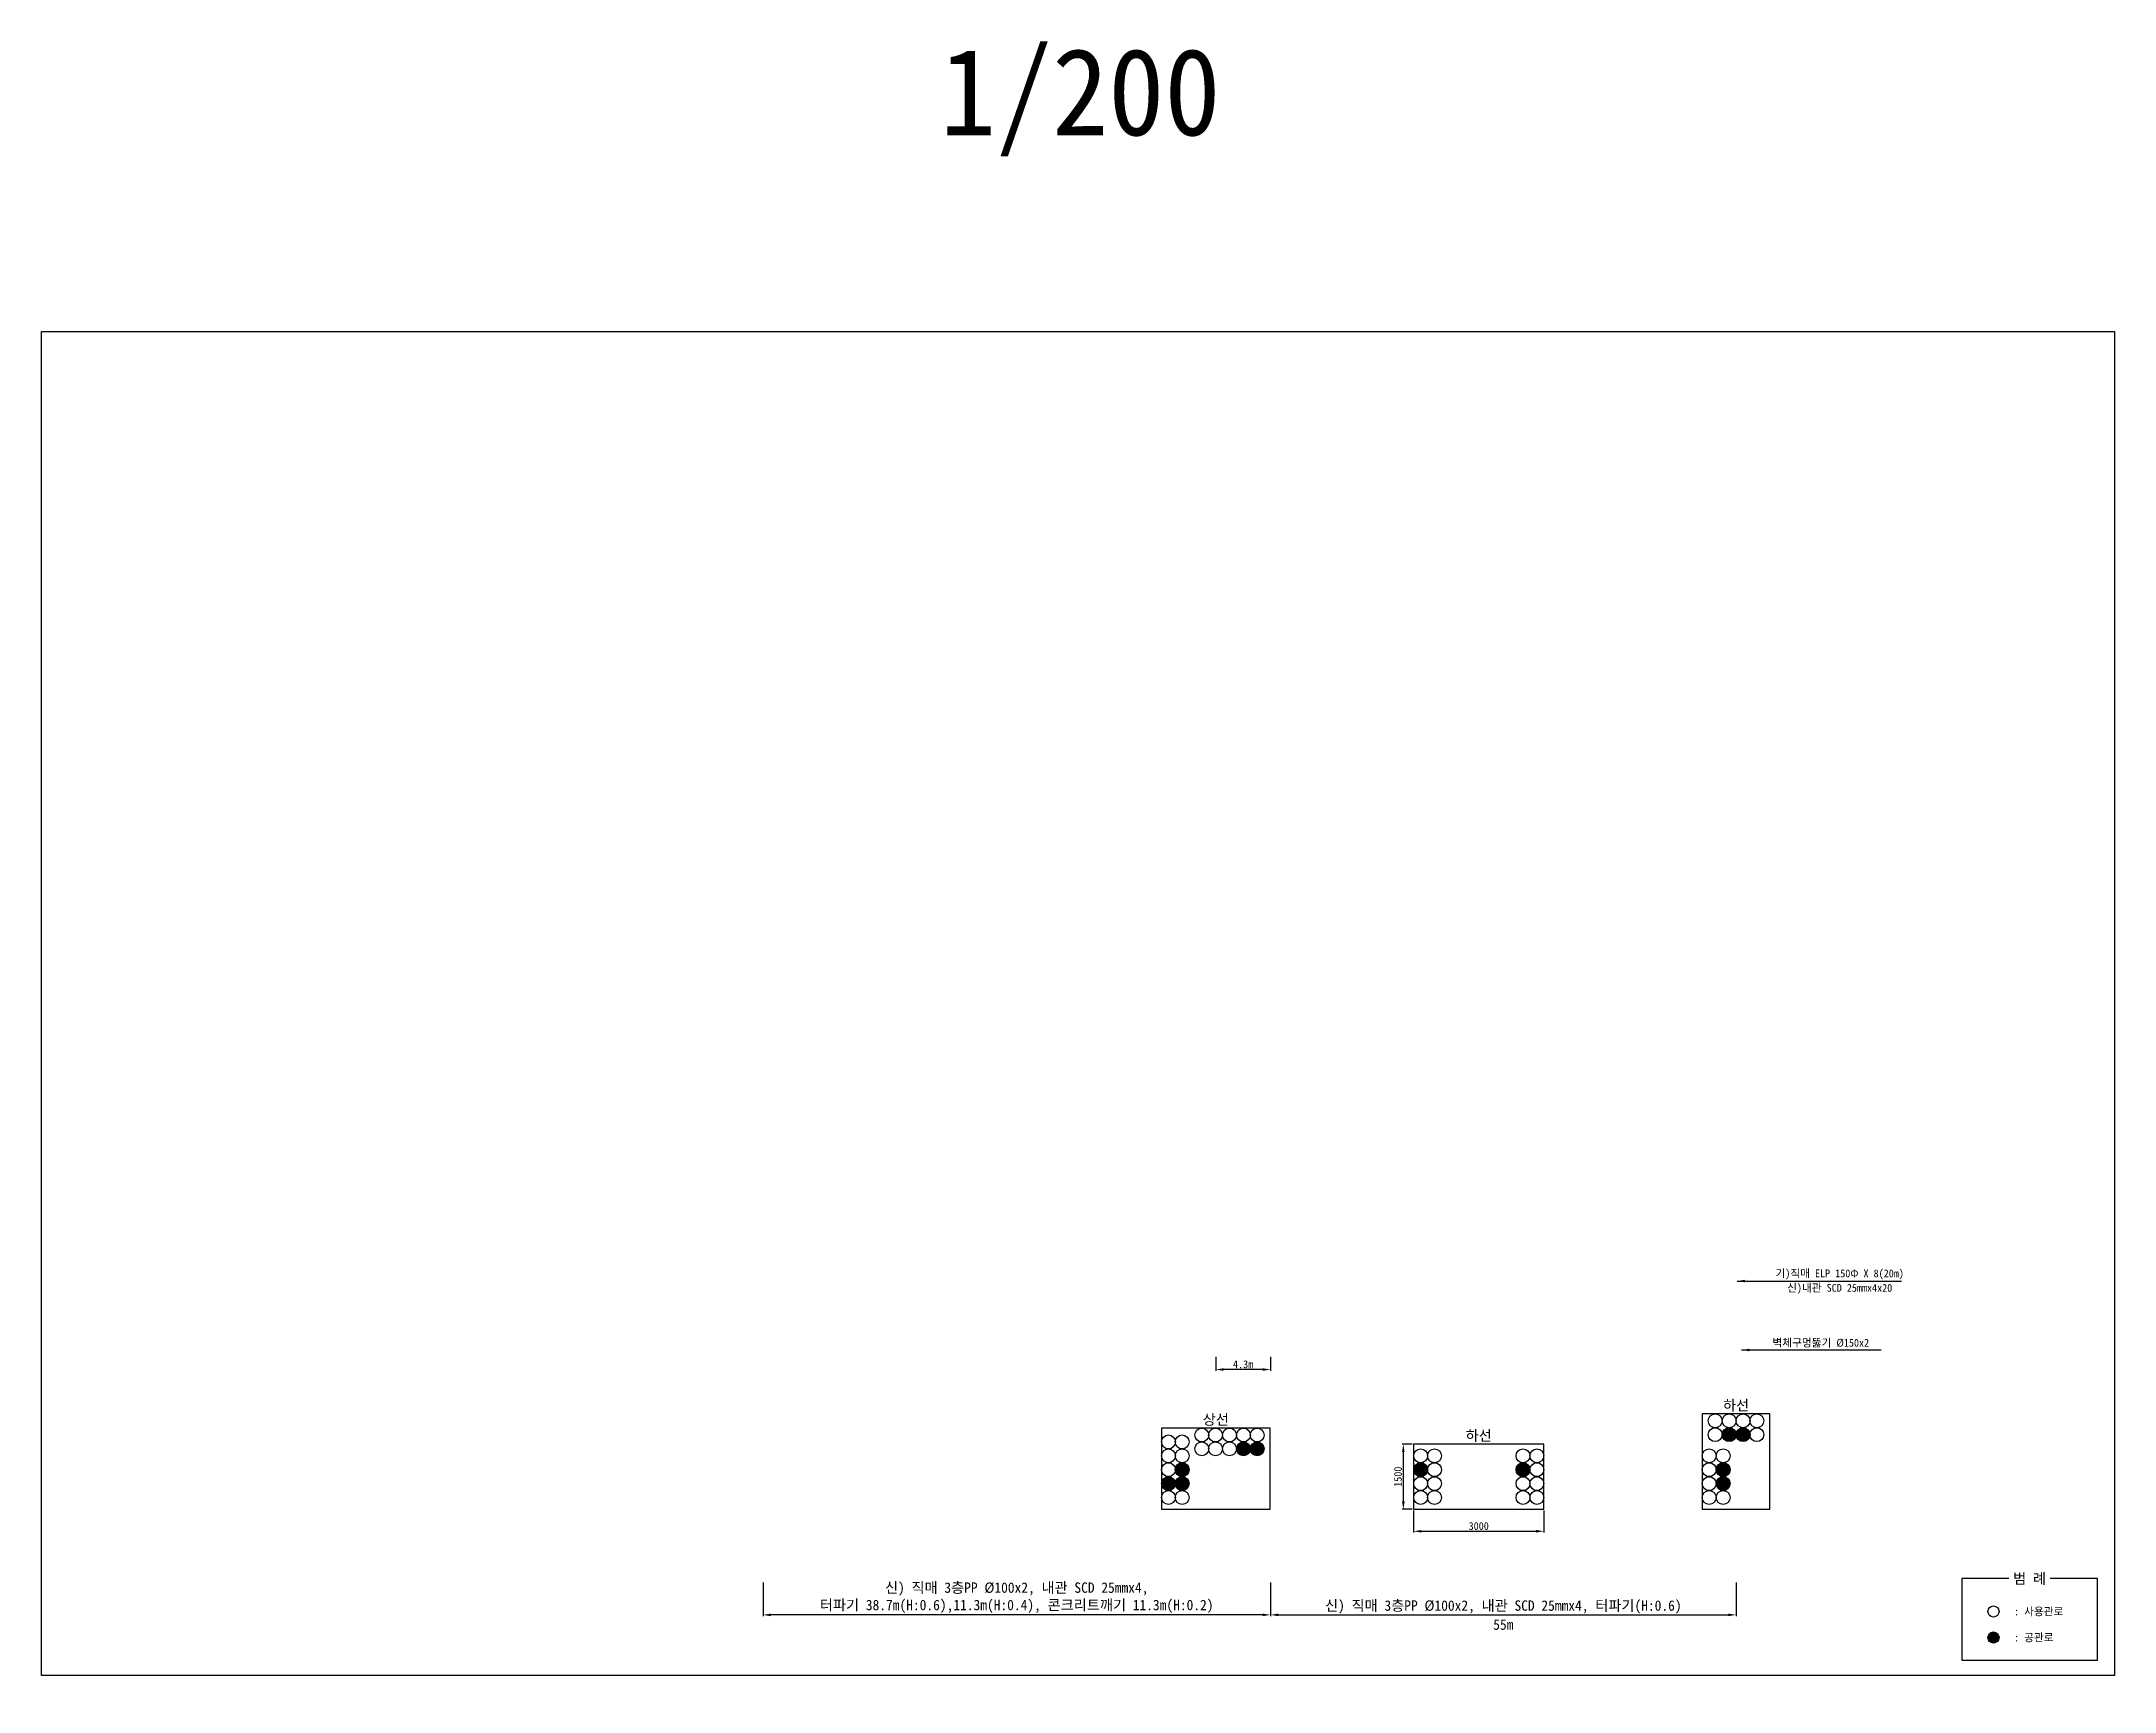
# Model space of a CAD drawing. Extents: x 47110 to 47479, y 244632 to 244785.
# Drawn here: x 47109.6 to 47268.8, y 244632.2 to 244758.9 of the extents above; entities that cross this region are included whole.
import ezdxf
from ezdxf.enums import TextEntityAlignment as Align

# ---------------------------------------------------------------- set-up
doc = ezdxf.new("R2010")
doc.units = 0
doc.header["$MEASUREMENT"] = 0
doc.layers.get('Defpoints').update_dxf_attribs({"linetype": 'CONTINUOUS'})
doc.layers.add('TX-PAPR', color=2, linetype='CONTINUOUS', plot=False)
for name, color, linetype in [('TZ-DIMS', 1, 'CONTINUOUS'), ('TZ-LEAL', 1, 'CONTINUOUS'), ('TZ-LEAT', 3, 'CONTINUOUS'), ('TZ-LINE', 7, 'CONTINUOUS'), ('TZ-TEX2', 3, 'CONTINUOUS'), ('TZ-TEXT', 6, 'CONTINUOUS')]:
    doc.layers.add(name, color=color, linetype=linetype)
doc.styles.get("Standard").update_dxf_attribs({"font": 'GulimChe.ttf'})
doc.dimstyles.new('D200', dxfattribs={"dimscale": 0.2, "dimtxt": 3, "dimasz": 3, "dimexe": 0.5, "dimexo": 0.5, "dimgap": 0.5, "dimtad": 1, "dimdec": 0, "dimzin": 1, "dimdsep": 46, "dimlunit": 6, "dimtxsty": 'Standard', "dimcen": 1, "dimclrd": 1, "dimclre": 1, "dimclrt": 3, "dimadec": 0, "dimazin": 0, "dimtfac": 1, "dimtdec": 0, "dimtix": 1, "dimtmove": 2, "dimatfit": 3, "dimfxl": 0, "dimtvp": 2, "dimlwd": -1, "dimlwe": -1, "dimarcsym": 0})

msp = doc.modelspace()

# ---------------------------------------------------------------- texts
at = {"layer": 'TZ-LEAT'}
msp.add_text('기)직매 ELP 150Φ X 8(20m)', height=0.6, dxfattribs=at).set_placement((47247.69, 244664.24, 0.31), align=Align.MIDDLE)
at = {"layer": 'TZ-TEX2'}
for s, height, p in [('1/200', 6.667, (47189.37, 244754.46)), ('하선', 0.8, (47239.73, 244654.15, 0.31)), ('상선', 0.8, (47199.78, 244653.06, 0.31)), ('하선', 0.8, (47219.97, 244651.83, 0.31)), ('범 례', 0.8, (47262.27, 244640.85, 0.31))]:
    msp.add_text(s, height=height, dxfattribs=at).set_placement(p, align=Align.MIDDLE)
for s, p in [(': 사용관로', (47261.08, 244638.31, 0.31)), (': 공관로', (47261.08, 244636.31, 0.31))]:
    msp.add_text(s, height=0.6, dxfattribs=at).set_placement(p, align=Align.MIDDLE_LEFT)
at = {"layer": 'TZ-TEXT'}
msp.add_text('신)내관 SCD 25mmx4x20', height=0.6, rotation=359.9482, dxfattribs=at).set_placement((47247.69, 244663.13, 0.31), align=Align.MIDDLE)
msp.add_text('벽체구멍뚫기 Ø150x2', height=0.6, rotation=359.9482, dxfattribs=at).set_placement((47242.53, 244658.95, 0.31), align=Align.MIDDLE_LEFT)
at = {"layer": 'TZ-TEXT', "ltscale": 2, "insert": (47221.86, 244637.3, 0.31), "char_height": 0.8, "attachment_point": 5}
msp.add_mtext('55m', dxfattribs=at)

# ---------------------------------------------------------------- blocks, each defined once
blk = doc.blocks.new('*D3')
at = {"layer": 'Defpoints', "color": 0, "ltscale": 2}
for p in [(47214.97, 244651.16), (47214.18, 244646.16), (47214.97, 244646.16)]:
    blk.add_point(p, dxfattribs=at)
at = {"layer": 'TZ-DIMS', "color": 1, "ltscale": 2}
for p, q in [((47214.87, 244651.16), (47214.08, 244651.16)), ((47214.18, 244650.56), (47214.18, 244646.76)), ((47214.87, 244646.16), (47214.08, 244646.16))]:
    blk.add_line(p, q, dxfattribs=at)
for points in [[(47214.08, 244650.56), (47214.28, 244650.56), (47214.18, 244651.16)], [(47214.08, 244646.76), (47214.28, 244646.76), (47214.18, 244646.16)]]:
    blk.add_solid(points, dxfattribs=at)
at = {"layer": 'TZ-DIMS', "color": 3, "ltscale": 2, "insert": (47213.77, 244648.66), "char_height": 0.6, "attachment_point": 5, "rotation": 90}
blk.add_mtext('1500', dxfattribs=at)
blk = doc.blocks.new('*D4')
at = {"layer": 'Defpoints', "color": 0, "ltscale": 2}
for p in [(47214.97, 244646.16), (47224.97, 244646.16), (47224.97, 244644.47)]:
    blk.add_point(p, dxfattribs=at)
at = {"layer": 'TZ-DIMS', "color": 1, "ltscale": 2}
for p, q in [((47214.97, 244646.06), (47214.97, 244644.37)), ((47224.97, 244646.06), (47224.97, 244644.37)), ((47215.57, 244644.47), (47224.37, 244644.47))]:
    blk.add_line(p, q, dxfattribs=at)
for points in [[(47215.57, 244644.57), (47215.57, 244644.37), (47214.97, 244644.47)], [(47224.37, 244644.57), (47224.37, 244644.37), (47224.97, 244644.47)]]:
    blk.add_solid(points, dxfattribs=at)
at = {"layer": 'TZ-DIMS', "color": 3, "ltscale": 2, "insert": (47219.97, 244644.87), "char_height": 0.6, "attachment_point": 5}
blk.add_mtext('3000', dxfattribs=at)
blk = doc.blocks.new('*D5')
at = {"layer": 'Defpoints', "color": 0, "ltscale": 2}
for p in [(47199.78, 244657.96), (47203.98, 244657.96), (47199.78, 244656.89)]:
    blk.add_point(p, dxfattribs=at)
at = {"layer": 'TZ-DIMS', "color": 1, "ltscale": 2}
for p, q in [((47199.78, 244657.86), (47199.78, 244656.79)), ((47203.98, 244657.86), (47203.98, 244656.79)), ((47203.38, 244656.89), (47200.38, 244656.89))]:
    blk.add_line(p, q, dxfattribs=at)
for points in [[(47200.38, 244656.99), (47200.38, 244656.79), (47199.78, 244656.89)], [(47203.38, 244656.99), (47203.38, 244656.79), (47203.98, 244656.89)]]:
    blk.add_solid(points, dxfattribs=at)
at = {"layer": 'TZ-DIMS', "color": 3, "ltscale": 2, "insert": (47201.88, 244657.29), "char_height": 0.6, "width": 0.3945, "attachment_point": 5}
blk.add_mtext('4.3m', dxfattribs=at)
blk = doc.blocks.new('*D6')
at = {"layer": 'Defpoints', "color": 0, "ltscale": 2}
for p in [(47203.98, 244640.63), (47239.73, 244640.63), (47239.73, 244638.05)]:
    blk.add_point(p, dxfattribs=at)
at = {"layer": 'TZ-TEXT', "color": 1, "ltscale": 2}
for p, q in [((47203.98, 244640.53), (47203.98, 244637.95)), ((47239.73, 244640.53), (47239.73, 244637.95)), ((47204.58, 244638.05), (47239.13, 244638.05))]:
    blk.add_line(p, q, dxfattribs=at)
for points in [[(47204.58, 244638.15), (47204.58, 244637.95), (47203.98, 244638.05)], [(47239.13, 244638.15), (47239.13, 244637.95), (47239.73, 244638.05)]]:
    blk.add_solid(points, dxfattribs=at)
at = {"layer": 'TZ-TEXT', "color": 3, "ltscale": 2, "insert": (47221.86, 244638.66), "char_height": 0.8, "attachment_point": 5}
blk.add_mtext('{\\C6;신) 직매 3층PP Ø100x2, 내관 SCD 25mmx4, 터파기(H:0.6)}', dxfattribs=at)
blk = doc.blocks.new('*D7')
at = {"layer": 'Defpoints', "color": 0, "ltscale": 2}
for p in [(47165.01, 244640.63), (47203.98, 244640.63), (47165.01, 244638.05)]:
    blk.add_point(p, dxfattribs=at)
at = {"layer": 'TZ-TEXT', "color": 1, "ltscale": 2}
for p, q in [((47165.01, 244640.53), (47165.01, 244637.95)), ((47203.98, 244640.53), (47203.98, 244637.95)), ((47203.38, 244638.05), (47165.61, 244638.05))]:
    blk.add_line(p, q, dxfattribs=at)
for points in [[(47165.61, 244638.15), (47165.61, 244637.95), (47165.01, 244638.05)], [(47203.38, 244638.15), (47203.38, 244637.95), (47203.98, 244638.05)]]:
    blk.add_solid(points, dxfattribs=at)
at = {"layer": 'TZ-TEXT', "color": 3, "ltscale": 2, "insert": (47184.49, 244639.37), "char_height": 0.8, "attachment_point": 5}
blk.add_mtext('{\\C6;신) 직매 3층PP Ø100x2, 내관 SCD 25mmx4,\\P터파기 38.7m(H:0.6),11.3m(H:0.4), 콘크리트깨기 11.3m(H:0.2)}', dxfattribs=at)

# ---------------------------------------------------------------- dimensions: what is measured, and where the dimension line sits
at = {"layer": 'TZ-DIMS', "ltscale": 2}
for base, p1, p2, text, picture, middle in [((47199.78, 244656.89, 0.31), (47203.98, 244657.96, 0.31), (47199.78, 244657.96, 0.31), '<>.3m', '*D5', (47201.88, 244657.29, 0.31)), ((47224.97, 244644.47, 0.31), (47214.97, 244646.16, 0.31), (47224.97, 244646.16, 0.31), '3000', '*D4', (47219.97, 244644.87, 0.31))]:
    dim = msp.add_linear_dim(base=base, p1=p1, p2=p2, text=text, dimstyle='D200', dxfattribs=at)
    dim.commit()
    dim.dimension.update_dxf_attribs({"geometry": picture, "text_midpoint": middle})
dim = msp.add_linear_dim(base=(47214.18, 244646.16, 0.46), p1=(47214.97, 244651.16, 0.46), p2=(47214.97, 244646.16, 0.46), angle=90, text='1500', dimstyle='D200', dxfattribs=at)
dim.commit()
dim.dimension.update_dxf_attribs({"geometry": '*D3', "text_midpoint": (47213.77, 244648.66, 0.46)})
at = {"layer": 'TZ-TEXT', "ltscale": 2}
for base, p2, text, picture, middle in [((47165.01, 244638.05, 0.31), (47165.01, 244640.63, 0.31), '{\\C6;신) 직매 3층PP Ø100x2, 내관 SCD 25mmx4,\\P터파기 38.7m(H:0.6),11.3m(H:0.4), 콘크리트깨기 11.3m(H:0.2)}', '*D7', (47184.49, 244639.37, 0.31)), ((47239.73, 244638.05, 0.31), (47239.73, 244640.63, 0.31), '{\\C6;신) 직매 3층PP Ø100x2, 내관 SCD 25mmx4, 터파기(H:0.6)}', '*D6', (47221.86, 244638.66, 0.31))]:
    dim = msp.add_linear_dim(base=base, p1=(47203.98, 244640.63, 0.31), p2=p2, text=text, dimstyle='D200', override={"dimtxt": 4}, dxfattribs=at)
    dim.commit()
    dim.dimension.update_dxf_attribs({"geometry": picture, "text_midpoint": middle})

# ---------------------------------------------------------------- hatches: boundary and pattern name
at = {"layer": 'TZ-LINE', "ltscale": 2}
h = msp.add_hatch(color=256, dxfattribs=at)
h.dxf.hatch_style = 1
h.paths.add_polyline_path([(47238.67, 244651.89, 1), (47239.73, 244651.89, 1)])
h = msp.add_hatch(color=256, dxfattribs=at)
h.dxf.hatch_style = 1
h.paths.add_polyline_path([(47239.73, 244651.89, 1), (47240.8, 244651.89, 1)])
h = msp.add_hatch(color=256, dxfattribs=at)
h.dxf.hatch_style = 1
h.paths.add_polyline_path([(47201.36, 244650.8, 1), (47202.43, 244650.8, 1)])
h = msp.add_hatch(color=256, dxfattribs=at)
h.dxf.hatch_style = 1
h.paths.add_polyline_path([(47202.43, 244650.8, 1), (47203.5, 244650.8, 1)])
h = msp.add_hatch(color=256, dxfattribs=at)
h.dxf.hatch_style = 1
h.paths.add_polyline_path([(47196.67, 244649.2, 1), (47197.74, 244649.2, 1)])
h = msp.add_hatch(color=256, dxfattribs=at)
h.dxf.hatch_style = 1
h.paths.add_polyline_path([(47214.97, 244649.2, 1), (47216.04, 244649.2, 1)])
h = msp.add_hatch(color=256, dxfattribs=at)
h.dxf.hatch_style = 1
h.paths.add_polyline_path([(47222.84, 244649.2, 1), (47223.91, 244649.2, 1)])
h = msp.add_hatch(color=256, dxfattribs=at)
h.dxf.hatch_style = 1
h.paths.add_polyline_path([(47238.21, 244649.2, 1), (47239.27, 244649.2, 1)])
h = msp.add_hatch(color=256, dxfattribs=at)
h.dxf.hatch_style = 1
h.paths.add_polyline_path([(47195.6, 244648.13, 1), (47196.67, 244648.13, 1)])
h = msp.add_hatch(color=256, dxfattribs=at)
h.dxf.hatch_style = 1
h.paths.add_polyline_path([(47196.67, 244648.13, 1), (47197.74, 244648.13, 1)])
h = msp.add_hatch(color=256, dxfattribs=at)
h.dxf.hatch_style = 1
h.paths.add_polyline_path([(47238.21, 244648.13, 1), (47239.27, 244648.13, 1)])
h = msp.add_hatch(color=256, dxfattribs=at)
h.dxf.hatch_style = 1
h.paths.add_polyline_path([(47259.07, 244636.31, 1), (47259.93, 244636.31, 1)])

# ---------------------------------------------------------------- linework, layer by layer
at = {"layer": 'TX-PAPR'}
msp.add_lwpolyline([(47109.6, 244736.6), (47268.8, 244736.6), (47268.8, 244633.4), (47109.6, 244633.4)], close=True, dxfattribs=at)
at = {"layer": 'TZ-LINE', "ltscale": 2, "elevation": 0.31}
for points in [[(47195.6, 244646.16), (47203.96, 244646.16), (47203.96, 244652.4), (47195.6, 244652.4)], [(47237.14, 244646.16), (47242.33, 244646.16), (47242.33, 244653.49), (47237.14, 244653.49)], [(47214.97, 244646.16), (47224.97, 244646.16), (47224.97, 244651.16), (47214.97, 244651.16)]]:
    msp.add_lwpolyline(points, close=True, dxfattribs=at)
msp.add_lwpolyline([(47260.69, 244640.85), (47257.06, 244640.85), (47257.06, 244634.58), (47267.48, 244634.58), (47267.48, 244640.85), (47263.85, 244640.85)], dxfattribs=at)
at = {"layer": 'TZ-LINE', "ltscale": 2}
for centre, radius in [((47198.7, 244651.86, 0.31), 0.533), ((47199.76, 244651.86, 0.31), 0.533), ((47200.83, 244651.86, 0.31), 0.533), ((47201.9, 244651.86, 0.31), 0.533), ((47202.96, 244651.86, 0.31), 0.533), ((47238.13, 244652.95, 0.31), 0.533), ((47238.13, 244651.89, 0.31), 0.533), ((47239.2, 244652.95, 0.31), 0.533), ((47239.2, 244651.89, 0.31), 0.533), ((47240.27, 244652.95, 0.31), 0.533), ((47240.27, 244651.89, 0.31), 0.533), ((47241.33, 244652.95, 0.31), 0.533), ((47241.33, 244651.89, 0.31), 0.533), ((47196.14, 244651.33, 0.31), 0.533), ((47196.14, 244650.26, 0.31), 0.533), ((47197.2, 244651.33, 0.31), 0.533), ((47197.2, 244650.26, 0.31), 0.533), ((47198.7, 244650.8, 0.31), 0.533), ((47199.76, 244650.8, 0.31), 0.533), ((47200.83, 244650.8, 0.31), 0.533), ((47201.9, 244650.8, 0.31), 0.533), ((47202.96, 244650.8, 0.31), 0.533), ((47215.51, 244650.26, 0.31), 0.533), ((47216.57, 244650.26, 0.31), 0.533), ((47223.37, 244650.26, 0.31), 0.533), ((47224.44, 244650.26, 0.31), 0.533), ((47237.67, 244650.26, 0.31), 0.533), ((47238.74, 244650.26, 0.31), 0.533), ((47196.14, 244649.2, 0.31), 0.533), ((47197.2, 244649.2, 0.31), 0.533), ((47215.51, 244649.2, 0.31), 0.533), ((47216.57, 244649.2, 0.31), 0.533), ((47223.37, 244649.2, 0.31), 0.533), ((47224.44, 244649.2, 0.31), 0.533), ((47237.67, 244649.2, 0.31), 0.533), ((47238.74, 244649.2, 0.31), 0.533), ((47196.14, 244648.13, 0.31), 0.533), ((47196.14, 244647.06, 0.31), 0.533), ((47197.2, 244648.13, 0.31), 0.533), ((47197.2, 244647.06, 0.31), 0.533), ((47215.51, 244648.13, 0.31), 0.533), ((47215.51, 244647.06, 0.31), 0.533), ((47216.57, 244648.13, 0.31), 0.533), ((47216.57, 244647.06, 0.31), 0.533), ((47223.37, 244648.13, 0.31), 0.533), ((47223.37, 244647.06, 0.31), 0.533), ((47224.44, 244648.13, 0.31), 0.533), ((47224.44, 244647.06, 0.31), 0.533), ((47237.67, 244648.13, 0.31), 0.533), ((47237.67, 244647.06, 0.31), 0.533), ((47238.74, 244648.13, 0.31), 0.533), ((47238.74, 244647.06, 0.31), 0.533), ((47259.5, 244638.31, 0.31), 0.427), ((47259.5, 244636.31, 0.31), 0.427)]:
    msp.add_circle(centre, radius, dxfattribs=at)

msp.set_redraw_order([(e.dxf.handle, doc.entitydb.next_handle()) for e in msp.query("TEXT MTEXT ATTDEF DIMENSION ARC_DIMENSION")])  # texts and dimensions are drawn at this point

# ---------------------------------------------------------------- leaders
at = {"layer": 'TZ-LEAL'}
for points in [[(47239.81, 244663.68, 0.31), (47252.45, 244663.68)], [(47240.16, 244658.39, 0.31), (47250.88, 244658.39, 0)]]:
    msp.add_leader(points, dimstyle='D200', dxfattribs=at)

doc.saveas('drawing.dxf')
